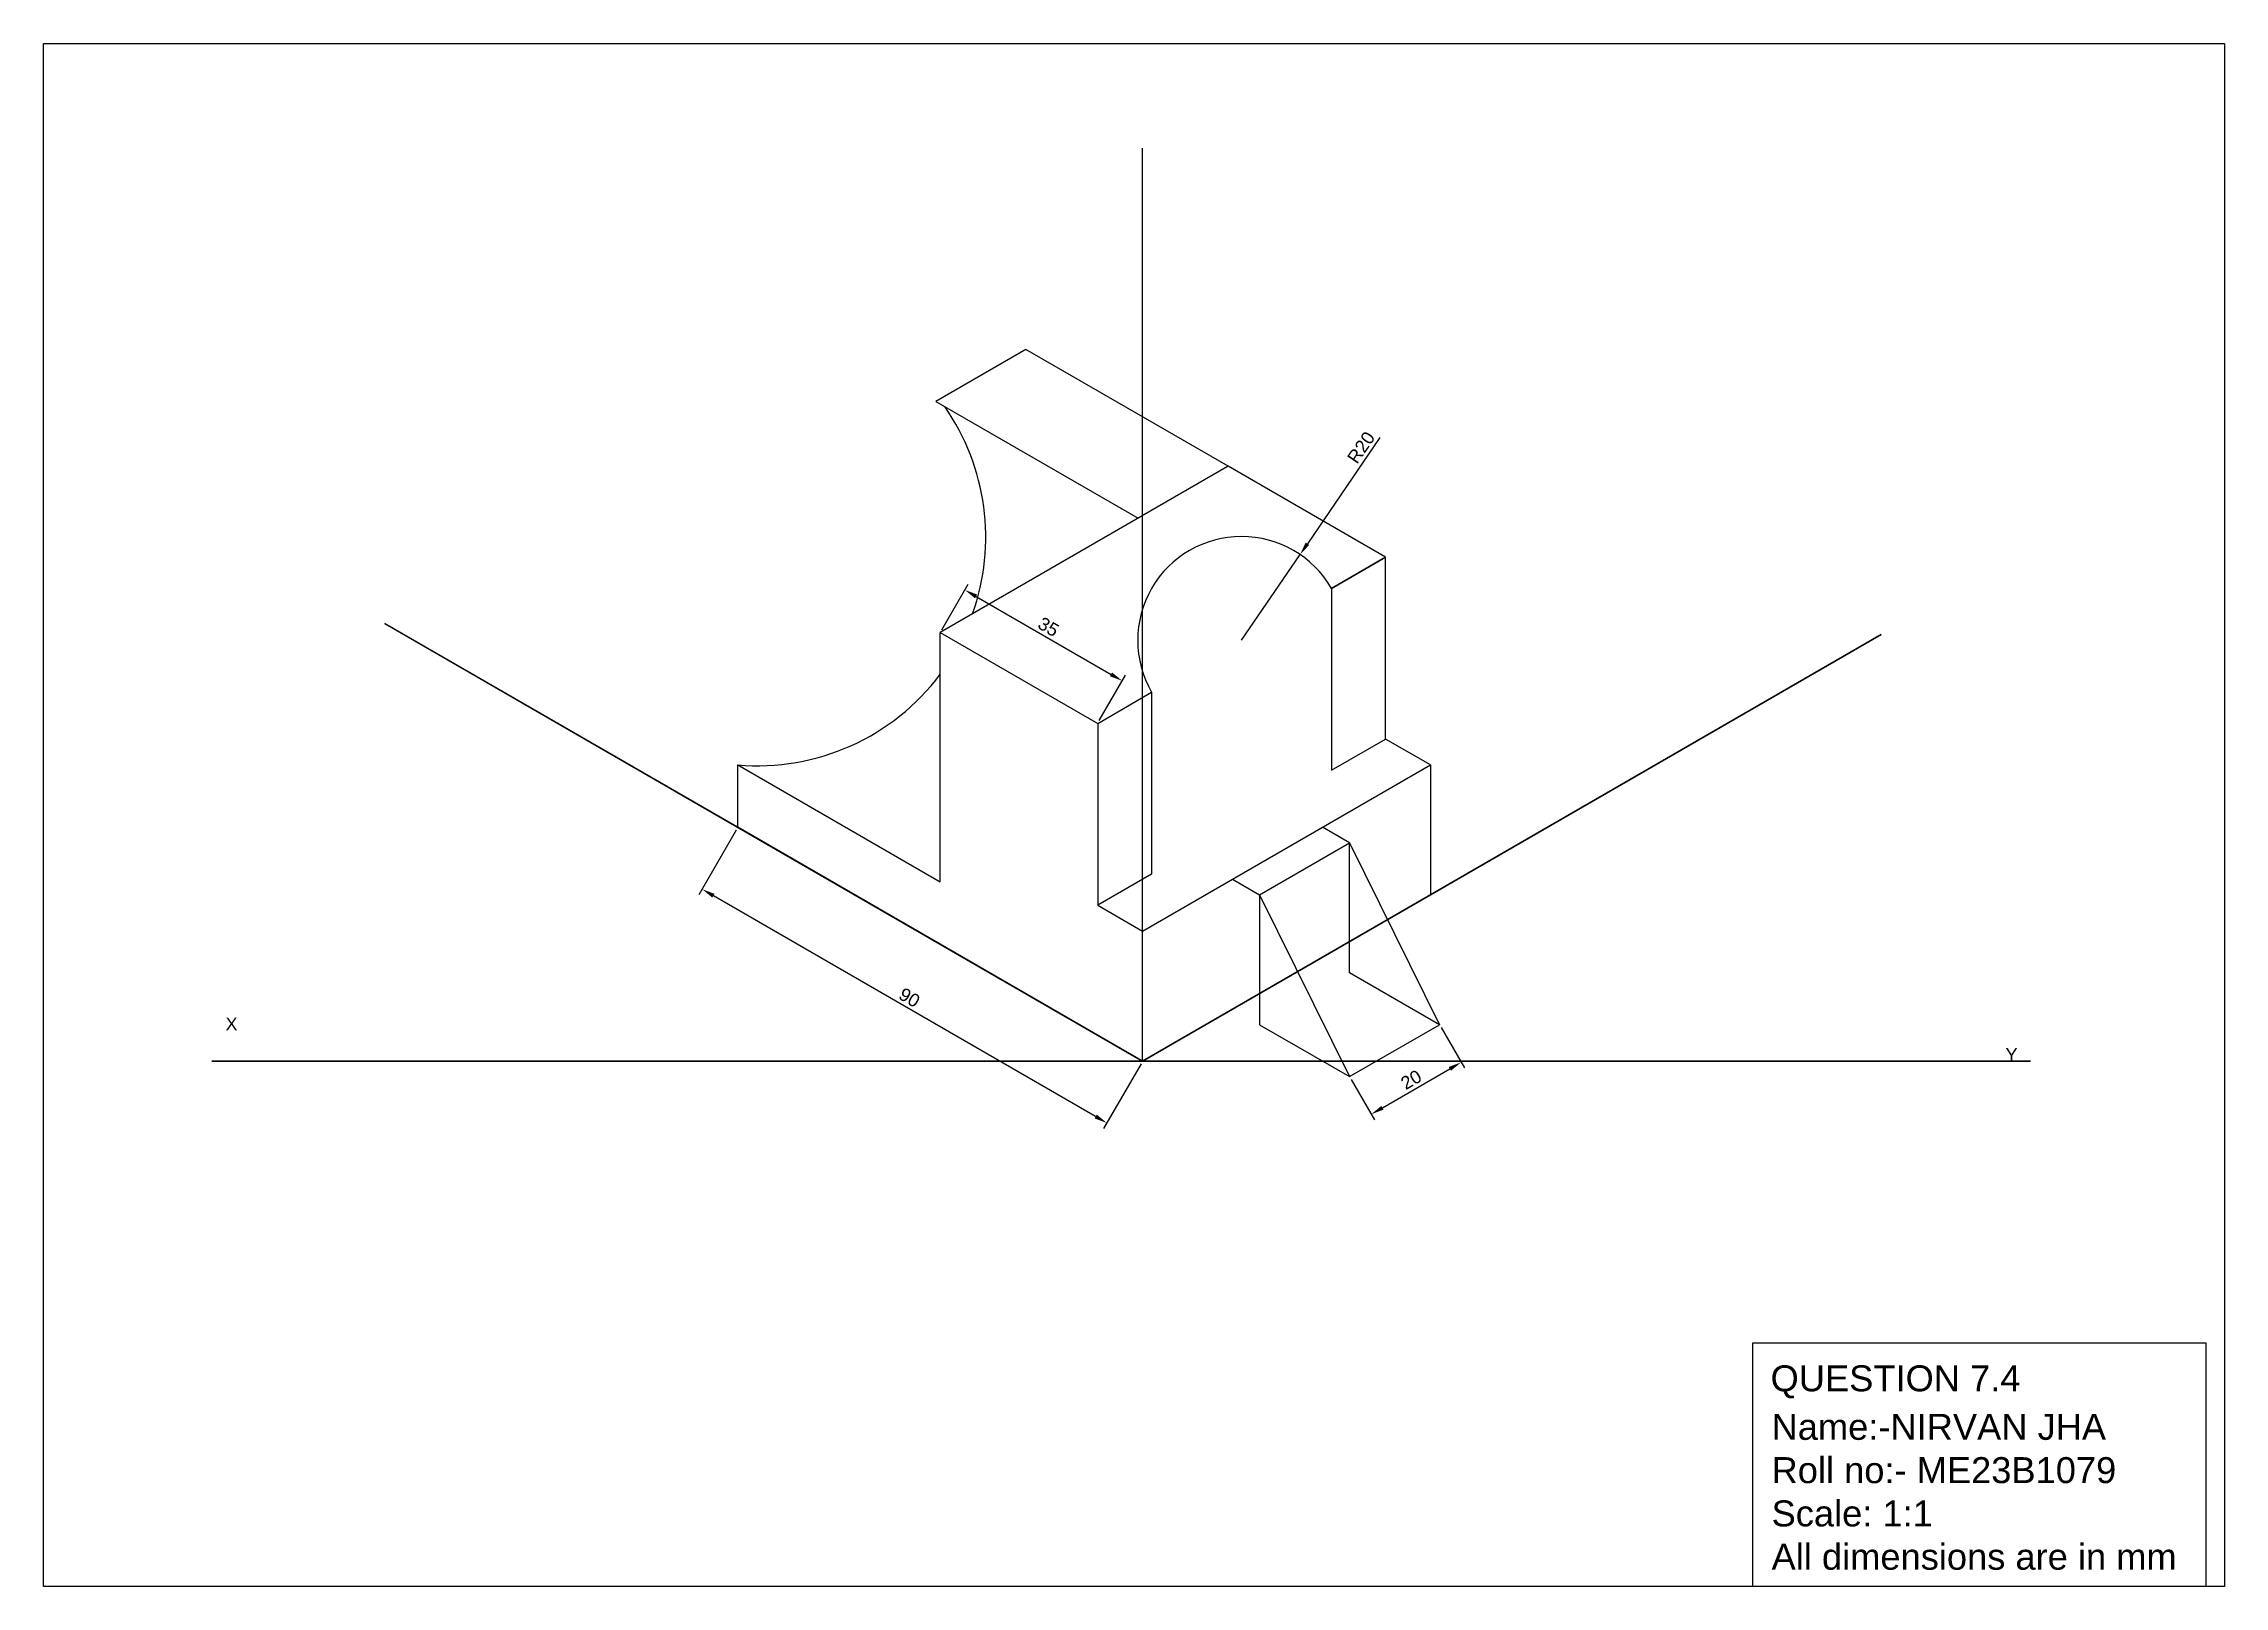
# Model space of a CAD drawing. Header units: millimetres. Extents: x 1481 to 3598, y 1607 to 1917.
# Drawn here: x 3178.4 to 3598.4, y 1620.3 to 1917.3 of the extents above; entities that cross this region are included whole.
import ezdxf

# ---------------------------------------------------------------- set-up
doc = ezdxf.new("R2010")
doc.units = ezdxf.units.MM
doc.styles.get("Standard").update_dxf_attribs({"font": 'arial.ttf'})
doc.dimstyles.new('ISO-25', dxfattribs={"dimtxt": 2.5, "dimasz": 2.5, "dimexe": 1.25, "dimexo": 0.625, "dimtad": 1, "dimtxsty": 'Standard', "dimcen": 2.5, "dimadec": 0, "dimazin": 0, "dimtfac": 1, "dimtmove": 0, "dimatfit": 3, "dimfxl": 1, "dimarcsym": 0})

msp = doc.modelspace()

# ---------------------------------------------------------------- texts
at = {"attachment_point": 1}
for s, width, insert, char_height in [('X', 6.09412, (3213.409, 1729.817), 2.5), ('Y', 7.34965, (3556.222, 1723.929), 2.5), ('QUESTION 7.4', 102.04758, (3510.987, 1662.851), 5), ('Name:-NIRVAN JHA^I\\PRoll no:- ME23B1079\\PScale: 1:1\\PAll dimensions are in mm', 101.8567, (3511.177, 1653.513), 5)]:
    msp.add_mtext_dynamic_manual_height_columns(s, width=width, gutter_width=12.5, heights=[0], dxfattribs=dict(at, insert=insert, char_height=char_height))

# ---------------------------------------------------------------- blocks, each defined once
blk = doc.blocks.new('*D17')
at = {"color": 0, "lineweight": -2, "transparency": 16777216}
for p, q in [((3311.79, 1765.89), (3304.6, 1753.42)), ((3381, 1710.76), (3307.39, 1753.26)), ((3389.74, 1720.89), (3382.54, 1708.42))]:
    blk.add_line(p, q, dxfattribs=at)
at = {"color": 0, "transparency": 16777216}
for points in [[(3307.6, 1753.62), (3307.18, 1752.9), (3305.22, 1754.51)], [(3381.21, 1711.12), (3380.79, 1710.4), (3383.16, 1709.51)]]:
    blk.add_solid(points, dxfattribs=at)
at = {"layer": 'Defpoints', "color": 0, "transparency": 16777216}
for p in [(3312.11, 1766.43), (3305.22, 1754.51), (3390.05, 1721.43)]:
    blk.add_point(p, dxfattribs=at)
at = {"color": 0, "transparency": 16777216, "insert": (3345.14, 1733.65), "char_height": 2.5, "attachment_point": 5, "rotation": 330}
blk.add_mtext('90', dxfattribs=at)
blk = doc.blocks.new('*D18')
at = {"color": 0, "lineweight": -2, "transparency": 16777216}
for p, q in [((3447.52, 1727.89), (3452.01, 1720.11)), ((3430.2, 1717.89), (3434.69, 1710.11)), ((3436.23, 1712.44), (3449.22, 1719.94))]:
    blk.add_line(p, q, dxfattribs=at)
at = {"color": 0, "transparency": 16777216}
for points in [[(3449.01, 1720.3), (3449.43, 1719.58), (3451.39, 1721.19)], [(3436.02, 1712.8), (3436.44, 1712.08), (3434.07, 1711.19)]]:
    blk.add_solid(points, dxfattribs=at)
at = {"layer": 'Defpoints', "color": 0, "transparency": 16777216}
for p in [(3447.21, 1728.43), (3429.89, 1718.43), (3451.39, 1721.19)]:
    blk.add_point(p, dxfattribs=at)
at = {"color": 0, "transparency": 16777216, "insert": (3441.77, 1717.84), "char_height": 2.5, "attachment_point": 5, "rotation": 30}
blk.add_mtext('20', dxfattribs=at)
blk = doc.blocks.new('*D19')
at = {"color": 0, "lineweight": -2, "transparency": 16777216}
for p, q in [((3351.39, 1804.47), (3356.44, 1813.21)), ((3357.98, 1810.88), (3383.96, 1795.88)), ((3381.7, 1786.97), (3386.75, 1795.71))]:
    blk.add_line(p, q, dxfattribs=at)
at = {"color": 0, "transparency": 16777216}
for points in [[(3358.18, 1811.24), (3357.77, 1810.52), (3355.81, 1812.13)], [(3384.16, 1796.24), (3383.75, 1795.52), (3386.12, 1794.63)]]:
    blk.add_solid(points, dxfattribs=at)
at = {"layer": 'Defpoints', "color": 0, "transparency": 16777216}
for p in [(3351.08, 1803.93), (3386.12, 1794.63), (3381.39, 1786.43)]:
    blk.add_point(p, dxfattribs=at)
at = {"color": 0, "transparency": 16777216, "insert": (3371.92, 1805.02), "char_height": 2.5, "attachment_point": 5, "rotation": 330}
blk.add_mtext('35', dxfattribs=at)
blk = doc.blocks.new('*D20')
at = {"color": 0, "lineweight": -2, "transparency": 16777216}
for p, q in [((3435.74, 1841.45), (3421.78, 1821.01)), ((3409.1, 1802.43), (3420.38, 1818.95))]:
    blk.add_line(p, q, dxfattribs=at)
at = {"color": 0, "transparency": 16777216}
blk.add_solid([(3421.44, 1821.25), (3422.13, 1820.78), (3420.38, 1818.95)], dxfattribs=at)
at = {"layer": 'Defpoints', "color": 0, "transparency": 16777216}
for p in [(3420.38, 1818.95), (3409.1, 1802.43)]:
    blk.add_point(p, dxfattribs=at)
at = {"color": 0, "transparency": 16777216, "insert": (3432.13, 1839.55), "char_height": 2.5, "attachment_point": 5, "rotation": 55.685}
blk.add_mtext('R20', dxfattribs=at)

# ---------------------------------------------------------------- dimensions: what is measured, and where the dimension line sits
dim = msp.add_radius_dim(center=(3409.101, 1802.429), mpoint=(3420.376, 1818.948), dimstyle='ISO-25')
dim.commit()
dim.dimension.update_dxf_attribs({"geometry": '*D20', "text_midpoint": (3433.703, 1838.474), "dimtype": 164})
for p1, p2, distance, picture, middle in [((3351.077, 1803.929), (3381.388, 1786.429), 9.466, '*D19', (3371.917, 1805.025)), ((3390.048, 1721.429), (3312.106, 1766.429), 13.767, '*D17', (3345.144, 1733.653)), ((3429.885, 1718.429), (3447.206, 1728.429), -8.36, '*D18', (3441.775, 1717.836))]:
    dim = msp.add_aligned_dim(p1=p1, p2=p2, distance=distance, dimstyle='ISO-25')
    dim.commit()
    dim.dimension.update_dxf_attribs({"geometry": picture, "text_midpoint": middle})

# ---------------------------------------------------------------- linework, layer by layer
at = {"color": 116, "true_color": 0x136734}
for p, q in [((3390.048, 1746.429), (3390.048, 1897.164)), ((3312.106, 1766.429), (3244.118, 1805.682)), ((3244.118, 1805.682), (3390.048, 1721.429)), ((3532.263, 1803.537), (3390.048, 1721.429)), ((3445.474, 1753.429), (3532.263, 1803.537)), ((3390.048, 1721.429), (3312.106, 1766.429)), ((3390.048, 1721.429), (3445.474, 1753.429)), ((3390.048, 1721.429), (3390.048, 1746.429)), ((3390.048, 1721.429), (3210.793, 1721.429)), ((3210.793, 1721.429), (3561.056, 1721.429)), ((3561.056, 1721.429), (3390.048, 1721.429))]:
    msp.add_line(p, q, dxfattribs=at)
for p, q in [((3367.532, 1858.429), (3350.211, 1848.429)), ((3406.503, 1835.929), (3367.532, 1858.429)), ((3350.211, 1848.429), (3389.182, 1825.929)), ((3406.503, 1835.929), (3351.077, 1803.929)), ((3436.814, 1818.429), (3406.503, 1835.929)), ((3426.421, 1812.429), (3436.814, 1818.429)), ((3436.814, 1818.429), (3426.421, 1812.429)), ((3436.814, 1783.429), (3436.814, 1818.429)), ((3426.421, 1812.429), (3426.421, 1777.429)), ((3351.077, 1755.929), (3351.077, 1803.929)), ((3351.077, 1803.929), (3381.388, 1786.429)), ((3381.388, 1786.429), (3391.78, 1792.429)), ((3381.388, 1786.429), (3391.78, 1792.429)), ((3391.78, 1792.429), (3391.78, 1757.429)), ((3381.388, 1786.429), (3381.388, 1751.429)), ((3426.421, 1777.429), (3436.814, 1783.429)), ((3445.474, 1778.429), (3436.814, 1783.429)), ((3312.106, 1766.429), (3312.106, 1778.429)), ((3312.106, 1778.429), (3351.077, 1755.929)), ((3390.048, 1746.429), (3445.474, 1778.429)), ((3445.474, 1778.429), (3445.474, 1753.429)), ((3390.048, 1721.429), (3312.106, 1766.429)), ((3429.885, 1763.429), (3424.689, 1766.429)), ((3412.565, 1753.429), (3429.885, 1763.429)), ((3429.885, 1738.429), (3429.885, 1763.429)), ((3429.885, 1763.429), (3447.206, 1728.429)), ((3391.78, 1757.429), (3381.388, 1751.429)), ((3390.048, 1746.429), (3407.369, 1756.429)), ((3407.369, 1756.429), (3412.565, 1753.429)), ((3381.388, 1751.429), (3390.048, 1746.429)), ((3390.048, 1721.429), (3445.474, 1753.429)), ((3412.565, 1753.429), (3412.565, 1728.429)), ((3412.565, 1753.429), (3429.885, 1718.429)), ((3390.048, 1721.429), (3390.048, 1746.429)), ((3447.206, 1728.429), (3429.885, 1738.429)), ((3412.565, 1728.429), (3429.885, 1718.429)), ((3429.885, 1718.429), (3447.206, 1728.429))]:
    msp.add_line(p, q)
for points in [[(3178.385, 1917.302), (3598.385, 1917.302), (3598.385, 1620.302), (3178.385, 1620.302)], [(3507.56, 1667.184), (3594.843, 1667.184), (3594.843, 1620.302), (3507.56, 1620.302)]]:
    msp.add_lwpolyline(points, close=True)
for centre, radius, start, end in [((3315.846, 1822.27), 44, 340.41705, 34.87589), ((3409.101, 1802.429), 20, 30, 210), ((3315.846, 1822.27), 44, 265.12411, 323.19797)]:
    msp.add_arc(centre, radius, start, end)

msp.set_redraw_order([(e.dxf.handle, doc.entitydb.next_handle()) for e in msp.query("TEXT MTEXT ATTDEF DIMENSION ARC_DIMENSION")])  # texts and dimensions are drawn at this point

doc.saveas('drawing.dxf')
